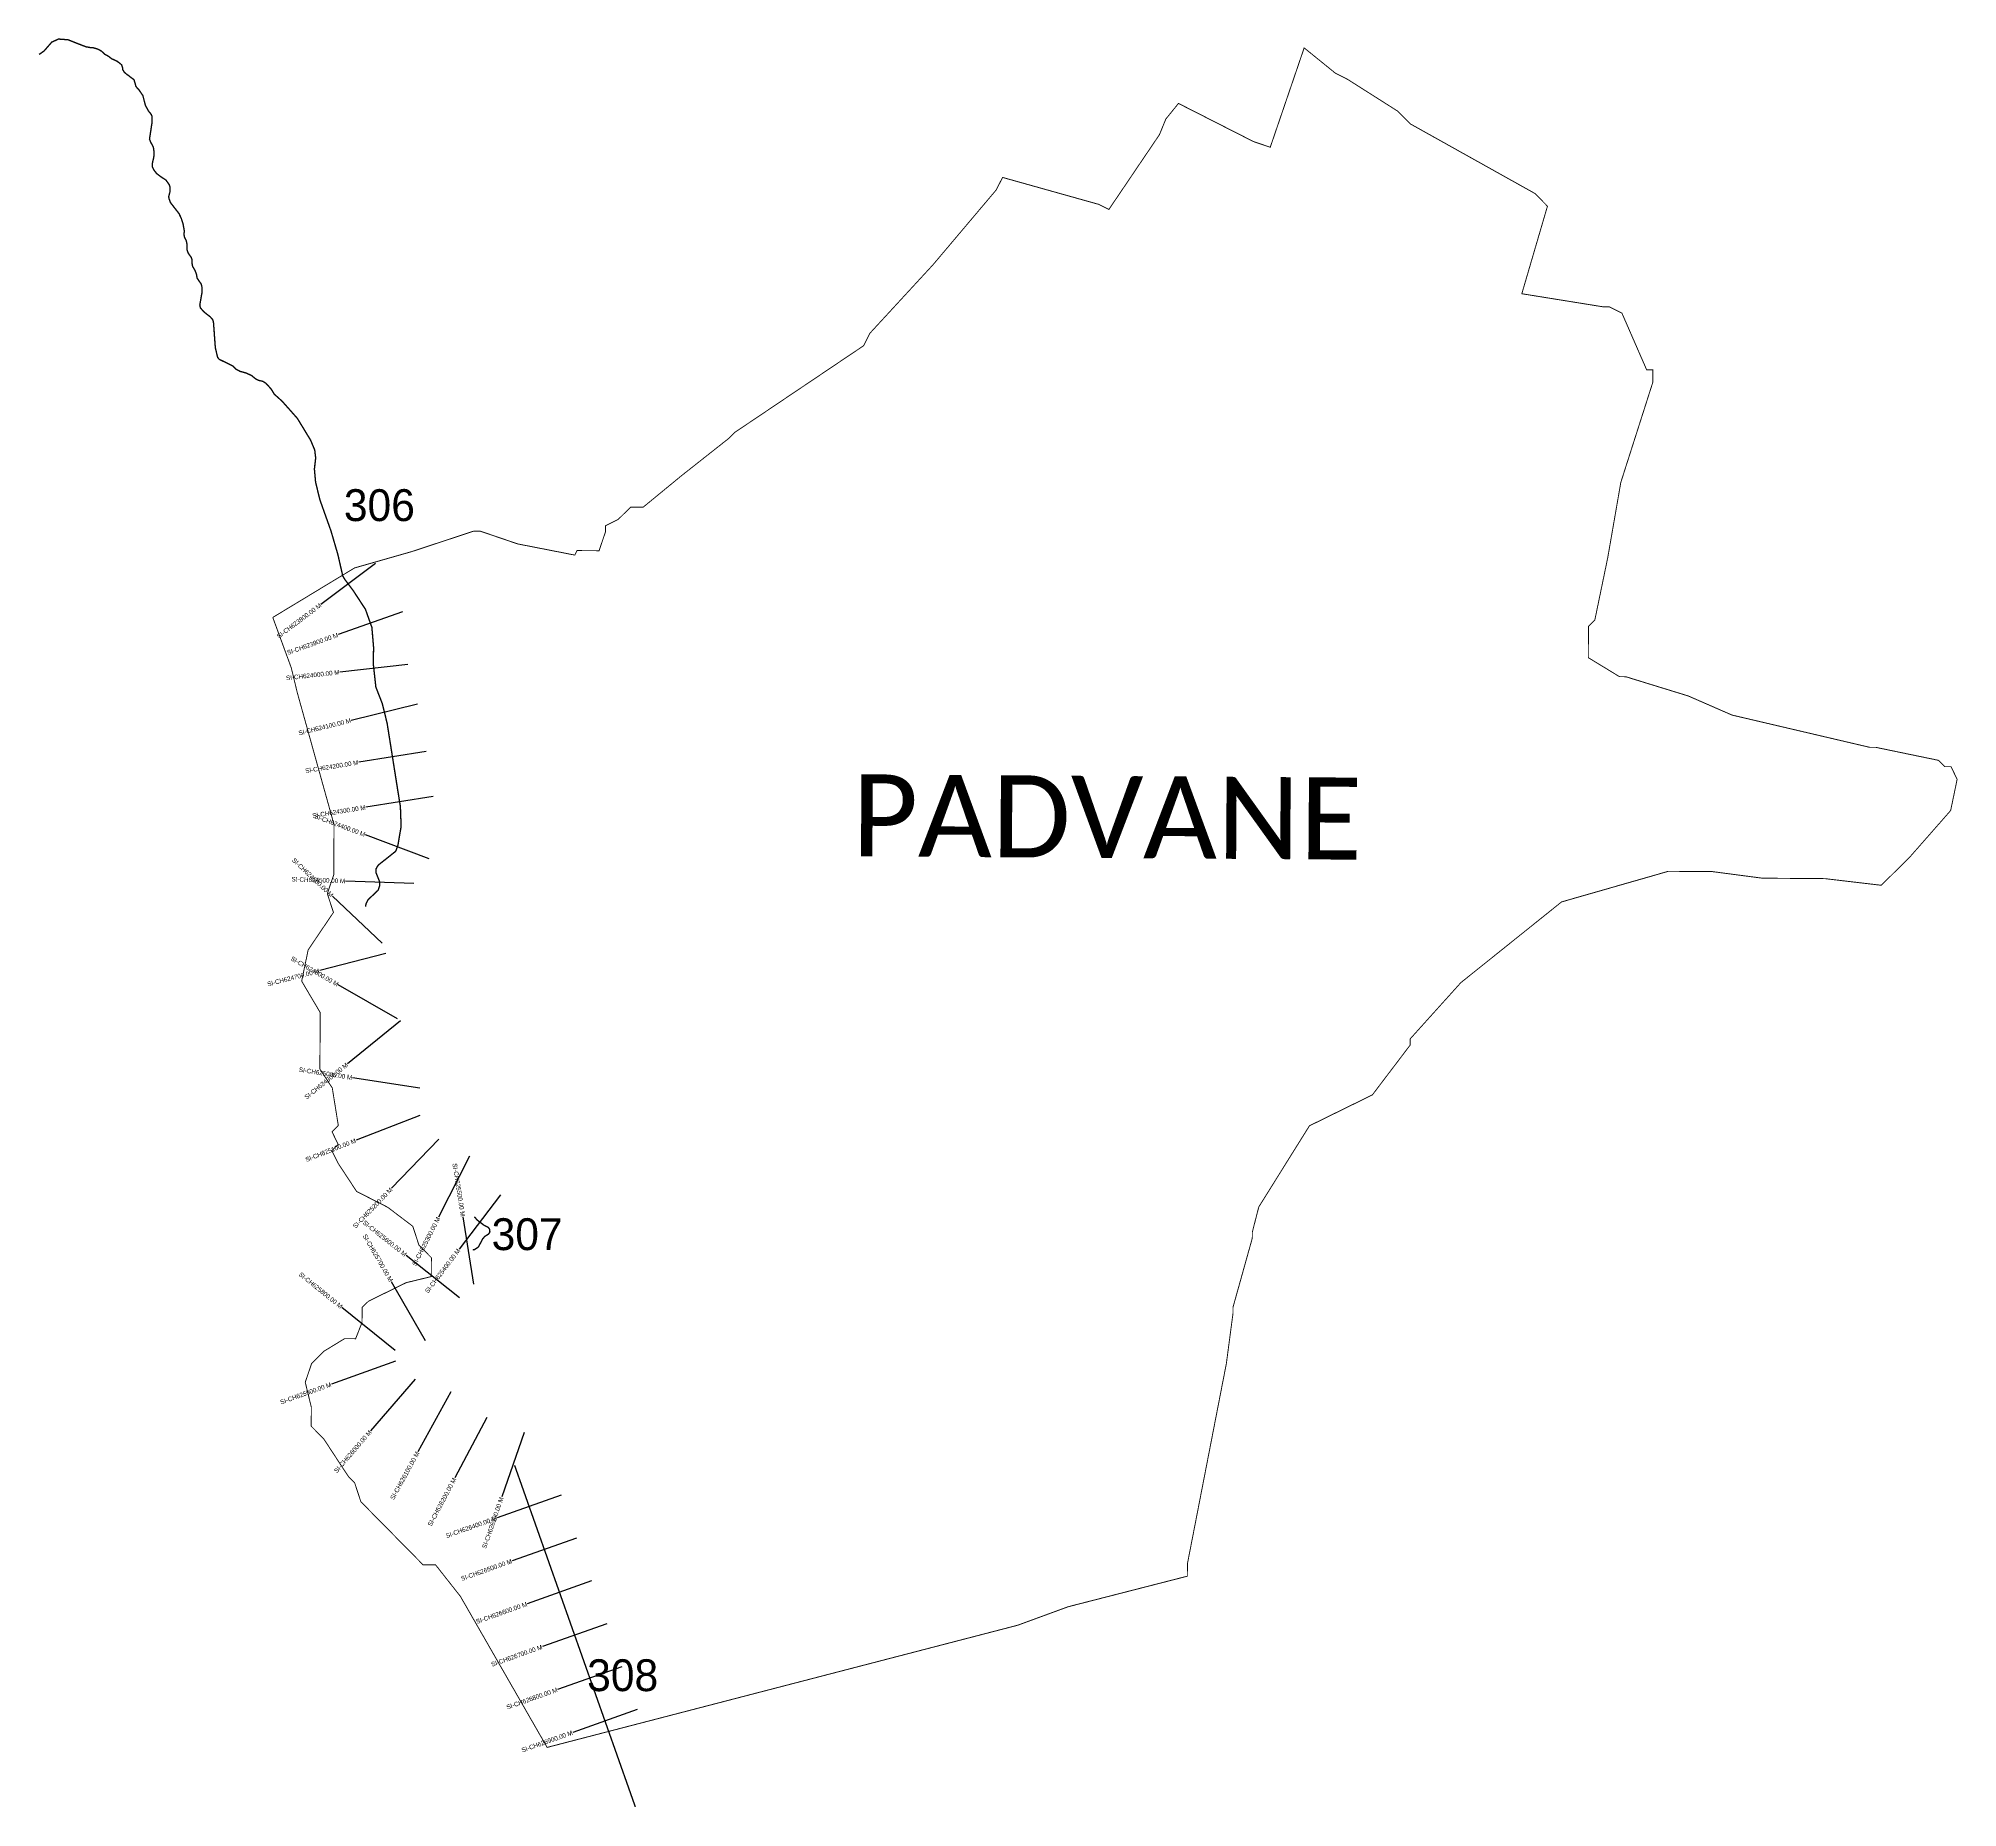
# Model space of a CAD drawing. Header units: metres. Extents: x 324766 to 328986, y 1812718 to 1816608.
import ezdxf
from ezdxf.enums import TextEntityAlignment as Align

# ---------------------------------------------------------------- set-up
doc = ezdxf.new("R2010")
doc.units = ezdxf.units.M
for name, color, linetype in [('CS', 134, 'Continuous'), ('CSMark', 6, 'Continuous'), ('NATURALLY PROTECTED', 3, 'Continuous'), ('VILLAGE NAME', 250, 'Continuous')]:
    doc.layers.add(name, color=color, linetype=linetype)

msp = doc.modelspace()

# ---------------------------------------------------------------- linework, layer by layer
at = {"color": 6, "const_width": 2}
for points in [[(326040.3, 1815550.2), (326068, 1815577.5), (326095.5, 1815577.4), (326137.1, 1815611.5), (326178.7, 1815645.7), (326282.6, 1815727.7), (326296.4, 1815741.4), (326580.2, 1815932.3), (326594.1, 1815959.8), (326732.9, 1816110.4), (326871.8, 1816274.8), (326885.8, 1816302.3), (327097.2, 1816243.1), (327119.5, 1816231.8), (327230.8, 1816396.4), (327244.8, 1816430.7), (327272.6, 1816465), (327437.4, 1816381.2), (327474.4, 1816368.6), (327549, 1816587.1), (327617.5, 1816531.6), (327645, 1816517.6), (327754.5, 1816448.1), (327782.1, 1816420.2), (328056.6, 1816266.9), (328084, 1816239.1), (328027.6, 1816046.6), (328206.5, 1816017.8), (328220.1, 1816017.8), (328247.8, 1816003.8), (328302.1, 1815879.4), (328315.8, 1815879.3), (328315.6, 1815851.7), (328245.3, 1815631.8), (328216.6, 1815466.6), (328188.1, 1815329), (328174.2, 1815315.4), (328173.8, 1815246.5), (328242.4, 1815204.7), (328256.2, 1815204.6), (328393.6, 1815162.3), (328489.8, 1815120.3), (328792.5, 1815049.4), (328806.2, 1815049.3), (328943.8, 1815020.8), (328957.5, 1815006.9), (328971.3, 1815006.9), (328984.9, 1814979.2), (328970.6, 1814910.4), (328880.4, 1814807.7), (328818, 1814746.1), (328694, 1814760.7), (328556.3, 1814761.7), (328446.2, 1814776.2), (328349.7, 1814776.8), (328115, 1814709.5), (327893.4, 1814531.9), (327782.3, 1814408.6), (327782.2, 1814394.9), (327698.9, 1814285.2), (327560.6, 1814217.3), (327449.2, 1814038.9), (327435, 1813983.7), (327434.9, 1813970.1), (327392.6, 1813818.8), (327392.5, 1813805), (327377.9, 1813694.6), (327292.3, 1813254.6), (327292.1, 1813227.1), (327029.9, 1813159.9), (326919.4, 1813119.4), (325884.3, 1812850.7), (325693.6, 1813182.7), (325639, 1813252), (325611.4, 1813252.2), (325474.6, 1813390.9), (325461.1, 1813432.3), (325447.4, 1813446.1), (325392.9, 1813529.2), (325365.5, 1813556.9), (325365.8, 1813598.3), (325352.4, 1813653.5), (325366.4, 1813694.7), (325394.2, 1813722.1), (325438.8, 1813749.3), (325463.2, 1813749.2), (325477.2, 1813784.9), (325477.5, 1813818), (325491.3, 1813831.6), (325574.3, 1813872.4), (325629.5, 1813885.8), (325629.8, 1813927.2), (325602.4, 1813954.9), (325588.9, 1813996.3), (325534, 1814038), (325465.3, 1814073), (325424.5, 1814135.2), (325410.9, 1814162.8), (325424.8, 1814176.6), (325411.2, 1814204.2), (325425.1, 1814217.9), (325411.8, 1814300.6), (325384.5, 1814342.1), (325385.4, 1814466.1), (325344.5, 1814535.3), (325358.8, 1814604.1), (325414.4, 1814686.4), (325400.9, 1814727.8), (325415, 1814769), (325415.7, 1814879.3), (325335, 1815169.1), (325321.6, 1815224.4), (325281, 1815334.9)], [(325281, 1815334.9), (325460.9, 1815443.8), (325586, 1815479.5), (325723.2, 1815524.8), (325737, 1815524.7), (325819.5, 1815496.6), (325945.2, 1815472), (325950.2, 1815481.9), (325998.5, 1815481.6), (326012.5, 1815522.8), (326012.6, 1815536.6), (326040.3, 1815550.2), (326040.3, 1815550.2)]]:
    msp.add_lwpolyline(points, dxfattribs=at)
at = {"layer": 'CS'}
for p, q in [((325506.7, 1815453.8), (325386.8, 1815363.6)), ((325566.3, 1815347.4), (325425, 1815297.1)), ((325577.7, 1815231.4), (325428.6, 1815214.8)), ((325599.3, 1815144.4), (325453.6, 1815108.7)), ((325618.2, 1815040), (325470.1, 1815016.4)), ((325634, 1814941.2), (325485.8, 1814917.7)), ((325625.2, 1814804.1), (325484.7, 1814856.7)), ((325521.8, 1814619.1), (325412.5, 1814721.8)), ((325591.1, 1814749.9), (325441.2, 1814755.3)), ((325529.6, 1814596.1), (325384.4, 1814558.4)), ((325555.2, 1814452.1), (325425.1, 1814526.9)), ((325561.7, 1814448), (325445.1, 1814353.6)), ((325604.6, 1814300), (325456.4, 1814323)), ((325604.3, 1814239.9), (325464.5, 1814185.6)), ((325646.5, 1814187.8), (325542.3, 1814079.9)), ((325713.8, 1814150.2), (325645.6, 1814016.6)), ((325781.4, 1814065.6), (325690.7, 1813946.1)), ((325722.8, 1813868.9), (325699.4, 1814017.1)), ((325691.8, 1813839), (325574.3, 1813932.3)), ((325617, 1813744.7), (325542, 1813874.6)), ((325549.8, 1813723.6), (325433.1, 1813817.8)), ((325551.1, 1813699.8), (325409.9, 1813649.3)), ((325594, 1813660.5), (325496.2, 1813546.8)), ((325672.2, 1813632.4), (325600.2, 1813500.8)), ((325751.7, 1813575.8), (325681.3, 1813443.3)), ((325833.6, 1813543), (325784.6, 1813401.3)), ((325915.5, 1813405.2), (325774.1, 1813355.2)), ((325948.8, 1813310.9), (325807.4, 1813260.9)), ((325982.2, 1813216.7), (325840.7, 1813166.7)), ((326015.5, 1813122.4), (325874.1, 1813072.4)), ((326048.8, 1813028.1), (325907.4, 1812978.1)), ((326082.2, 1812933.8), (325940.7, 1812883.8))]:
    msp.add_line(p, q, dxfattribs=at)
at = {"layer": 'NATURALLY PROTECTED', "const_width": 3, "flags": 128}
for points in [[(324767.1, 1816572.6), (324778.1, 1816580.3), (324795, 1816599.8), (324809.8, 1816606.5), (324830.7, 1816605), (324852.5, 1816596.3), (324870.4, 1816589.5), (324879, 1816587.9), (324886.1, 1816587.4), (324895.5, 1816584.6), (324903.9, 1816580.3), (324911.3, 1816573.3), (324919.9, 1816568.5), (324926.7, 1816563.2), (324937.9, 1816558.2), (324945.1, 1816552.9), (324948.5, 1816549.8), (324950.7, 1816543.6), (324951.1, 1816539.2), (324954, 1816534.4), (324958.8, 1816529.8), (324963.1, 1816526.8), (324967.8, 1816523), (324975.8, 1816517.2), (324978.5, 1816508.1), (324979.7, 1816503.1), (324982.8, 1816498.9), (324987, 1816494.4), (324990.3, 1816489.6), (324995.4, 1816482.1), (324997.7, 1816472.9), (325000.8, 1816460.9), (325007.6, 1816448.4), (325013.6, 1816441), (325015.2, 1816437.3), (325015.7, 1816431.7), (325015.2, 1816421.6), (325012.8, 1816405.6), (325009.9, 1816386.6), (325011.9, 1816381.1), (325018, 1816369.6), (325019.3, 1816363.6), (325019.9, 1816354.3), (325019.3, 1816346.7), (325016.4, 1816334.2), (325015.8, 1816326.2), (325019.6, 1816318.6), (325025.7, 1816310.7), (325034.9, 1816303.8), (325046.1, 1816296.5), (325053.1, 1816286.6), (325055.3, 1816280.4), (325055.2, 1816271.7), (325052.2, 1816260.5), (325052.6, 1816256.2), (325056, 1816247), (325067.5, 1816232.2), (325074.7, 1816222.9), (325079.8, 1816212.4), (325083.8, 1816199.6), (325085.8, 1816188.2), (325086.4, 1816184.5), (325085.7, 1816176.7), (325087.1, 1816170.1), (325090.9, 1816163), (325092, 1816156.9), (325092.4, 1816150), (325092.7, 1816142.6), (325094.8, 1816136.3), (325101.8, 1816126.2), (325103.5, 1816120.8), (325103.7, 1816112), (325104.7, 1816106.7), (325110, 1816097.8), (325113.1, 1816089.8), (325114.7, 1816080.7), (325117.9, 1816076.1), (325123.8, 1816067.5), (325125.4, 1816060.2), (325125.3, 1816049.2), (325121.8, 1816029.2), (325120.5, 1816021.9), (325121.8, 1816015.5), (325130.1, 1816006.2), (325143.6, 1815995.7), (325148.9, 1815989.6), (325150.5, 1815984.4), (325151.7, 1815968.7), (325153.3, 1815946.1), (325154.7, 1815927.6), (325157.5, 1815915.9), (325159.8, 1815906.4), (325163.3, 1815902.4), (325174.1, 1815897.1), (325185.5, 1815891.4), (325192.9, 1815887.8), (325200.3, 1815880.5), (325208.9, 1815876), (325222.5, 1815872.3), (325234.4, 1815866.7), (325243.8, 1815859), (325249.3, 1815856.2), (325258.7, 1815854.2), (325265.9, 1815849.8), (325277.3, 1815837.2), (325284.3, 1815825.8), (325295, 1815816.2), (325301.6, 1815810.2), (325317.1, 1815792.8), (325335, 1815772.6), (325351.1, 1815746.2), (325364.2, 1815724.6), (325373.2, 1815703.1), (325375.3, 1815685.3), (325372.5, 1815661), (325375.1, 1815632.5), (325384.5, 1815593.8), (325409, 1815525), (325424.1, 1815473.3), (325434.9, 1815426.1), (325439.3, 1815418.6), (325458.2, 1815393.4), (325484.8, 1815352.7), (325498.9, 1815313.1), (325502.7, 1815268.6), (325501.8, 1815234.6), (325507.7, 1815181.6), (325521.8, 1815145.6), (325532.4, 1815102.4), (325541.5, 1815045.2), (325555.8, 1814954.9), (325561.6, 1814919), (325563.2, 1814875.6), (325556.1, 1814833.6), (325551.3, 1814820.8), (325542.5, 1814813.9), (325532.3, 1814805.7), (325522.7, 1814798.2), (325512.6, 1814790.1), (325508, 1814782.1), (325508, 1814773.7), (325512.2, 1814763.2), (325516.2, 1814753.4), (325515.9, 1814744.6), (325512.6, 1814735.2), (325501.4, 1814724.6), (325490.7, 1814714.5), (325485.8, 1814705), (325485.2, 1814699.3)], [(325724.4, 1814017.3), (325730.4, 1814010.1), (325745.7, 1813998.5), (325755, 1813994), (325758.1, 1813989.3), (325758.3, 1813983.8), (325755.7, 1813979.4), (325746.9, 1813973.9), (325742.1, 1813968), (325737.5, 1813959.1), (325733.2, 1813951), (325724.7, 1813945.1), (325720.7, 1813944.5)], [(325812.7, 1813470.9), (326078.3, 1812719.8)]]:
    msp.add_lwpolyline(points, dxfattribs=at)

# ---------------------------------------------------------------- texts
at = {"char_height": 70, "attachment_point": 1}
for s, insert in [('306', (325437.3, 1815616.8)), ('307', (325762.2, 1814014)), ('\\pxt1;308', (325972.3, 1813044.4))]:
    msp.add_mtext_dynamic_manual_height_columns(s, width=95.172, gutter_width=1, heights=[0], dxfattribs=dict(at, insert=insert))
at = {"layer": 'CSMark'}
for s, rotation, p in [('SI-CH623800.00 M', 36.9538, (325386, 1815363)), ('SI-CH623900.00 M', 19.584, (325424.1, 1815296.8)), ('SI-CH624000.00 M', 6.3383, (325427.6, 1815214.7)), ('SI-CH624100.00 M', 13.7535, (325452.6, 1815108.5)), ('SI-CH624200.00 M', 9.0377, (325469.1, 1815016.3)), ('SI-CH624300.00 M', 9.0377, (325484.8, 1814917.5)), ('SI-CH624400.00 M', 339.4605, (325483.8, 1814857.1)), ('SI-CH624600.00 M', 316.775, (325411.8, 1814722.5)), ('SI-CH624500.00 M', 357.9348, (325440.2, 1814755.4)), ('SI-CH624800.00 M', 330.0753, (325424.3, 1814527.4)), ('SI-CH624700.00 M', 14.5676, (325383.4, 1814558.1)), ('SI-CH625000.00 M', 351.197, (325455.4, 1814323.1)), ('SI-CH624900.00 M', 39.0179, (325444.3, 1814353)), ('SI-CH625100.00 M', 21.2444, (325463.5, 1814185.2)), ('SI-CH625500.00 M', 278.9689, (325699.3, 1814018)), ('SI-CH625200.00 M', 45.9811, (325541.6, 1814079.2)), ('SI-CH625600.00 M', 321.5473, (325573.5, 1813932.9)), ('SI-CH625300.00 M', 62.956, (325645.2, 1814015.7)), ('SI-CH625700.00 M', 299.98, (325541.5, 1813875.5)), ('SI-CH625400.00 M', 52.8036, (325690.1, 1813945.3)), ('SI-CH625800.00 M', 321.1144, (325432.3, 1813818.4)), ('SI-CH625900.00 M', 19.6769, (325409, 1813649)), ('SI-CH626000.00 M', 49.3055, (325495.5, 1813546)), ('SI-CH626100.00 M', 61.3036, (325599.7, 1813500)), ('SI-CH626200.00 M', 62.0061, (325680.8, 1813442.4)), ('SI-CH626300.00 M', 70.9041, (325784.2, 1813400.3)), ('SI-CH626400.00 M', 19.4727, (325773.1, 1813354.9)), ('SI-CH626500.00 M', 19.4727, (325806.5, 1813260.6)), ('SI-CH626600.00 M', 19.4727, (325839.8, 1813166.3)), ('SI-CH626700.00 M', 19.4727, (325873.1, 1813072)), ('SI-CH626800.00 M', 19.4727, (325906.5, 1812977.8)), ('SI-CH626900.00 M', 19.4727, (325939.8, 1812883.5))]:
    msp.add_text(s, height=10, rotation=rotation, dxfattribs=at).set_placement(p, align=Align.MIDDLE_RIGHT)
at = {"layer": 'VILLAGE NAME', "insert": (326555.4, 1814990.2), "char_height": 180.345, "attachment_point": 1, "rotation": 359.6139}
msp.add_mtext_dynamic_manual_height_columns('{\\fCalibri|b0|i0|c0|p34;PADVANE}', width=1779.605, gutter_width=901.7, heights=[0], dxfattribs=at)

doc.saveas('drawing.dxf')
